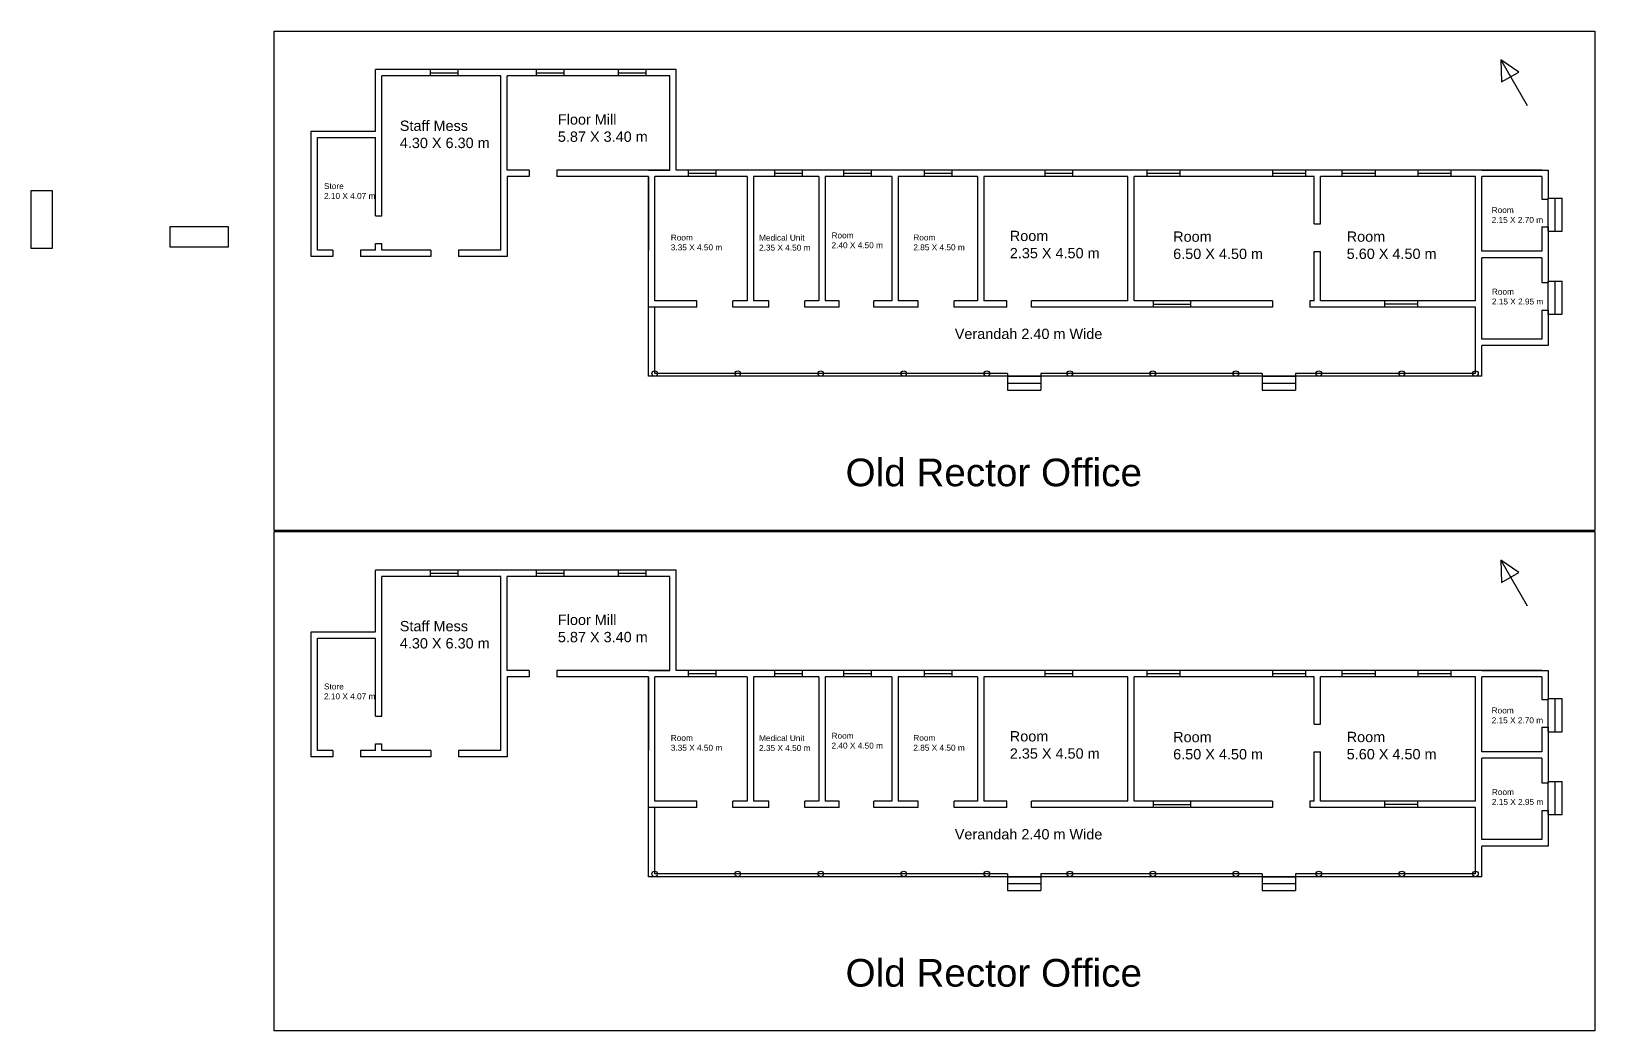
# Model space of a CAD drawing. Header units: inches. Extents: x -102 to 287, y -19 to 57.
# Drawn here: x 36.8 to 93.3, y -17.6 to 18.6 of the extents above; entities that cross this region are included whole.
import ezdxf

# ---------------------------------------------------------------- set-up
doc = ezdxf.new("R2010")
doc.units = ezdxf.units.IN
doc.header["$MEASUREMENT"] = 0
doc.styles.get("Standard").update_dxf_attribs({"font": 'arial.ttf'})

msp = doc.modelspace()

# ---------------------------------------------------------------- texts
at = {"attachment_point": 1}
for s, width, insert, char_height in [('Staff Mess\\P4.30 X 6.30 m', 3.2360634, (50.11249, 15.33085), 0.3733458), ('Floor Mill\\P5.87 X 3.40 m', 3.748864, (55.82433, 15.55788), 0.3733458), ('Store\\P2.10 X 4.07 m', 2.092256, (47.37211, 13.06821), 0.2137145), ('Room\\P2.15 X 2.70 m', 2.092256, (89.57027, 12.20146), 0.2137145), ('Room\\P2.35 X 4.50 m', 3.2285209, (72.15583, 11.3467), 0.3733458), ('Room\\P6.50 X 4.50 m', 4.0193936, (78.05976, 11.32018), 0.3733458), ('Room\\P5.60 X 4.50 m', 4.5964847, (84.33102, 11.32221), 0.3733458), ('Room\\P3.35 X 4.50 m', 2.092256, (59.90489, 11.20839), 0.2137145), ('Medical Unit\\P2.35 X 4.50 m', 2.092256, (63.09538, 11.20055), 0.2137145), ('Room\\P2.40 X 4.50 m', 2.092256, (65.71309, 11.28573), 0.2137145), ('Room\\P2.85 X 4.50 m', 2.092256, (68.66943, 11.21018), 0.2137145), ('Room\\P2.15 X 2.95 m', 2.092256, (89.577, 9.25064), 0.2137145), ('Verandah 2.40 m Wide', 6.8861364, (70.16748, 7.80469), 0.3733458), ('Old Rector Office', 13.9107399, (66.22061, 3.1075), 1), ('Staff Mess\\P4.30 X 6.30 m', 3.2360634, (50.11249, -2.76285), 0.3733458), ('Floor Mill\\P5.87 X 3.40 m', 3.748864, (55.82433, -2.53582), 0.3733458), ('Store\\P2.10 X 4.07 m', 2.092256, (47.37211, -5.02548), 0.2137145), ('Room\\P2.15 X 2.70 m', 2.092256, (89.57027, -5.89223), 0.2137145), ('Room\\P2.35 X 4.50 m', 3.2285209, (72.15583, -6.74699), 0.3733458), ('Room\\P6.50 X 4.50 m', 4.0193936, (78.05976, -6.77351), 0.3733458), ('Room\\P5.60 X 4.50 m', 4.5964847, (84.33102, -6.77148), 0.3733458), ('Room\\P3.35 X 4.50 m', 2.092256, (59.90489, -6.8853), 0.2137145), ('Medical Unit\\P2.35 X 4.50 m', 2.092256, (63.09538, -6.89314), 0.2137145), ('Room\\P2.40 X 4.50 m', 2.092256, (65.71309, -6.80796), 0.2137145), ('Room\\P2.85 X 4.50 m', 2.092256, (68.66943, -6.88351), 0.2137145), ('Room\\P2.15 X 2.95 m', 2.092256, (89.577, -8.84306), 0.2137145), ('Verandah 2.40 m Wide', 6.8861364, (70.16748, -10.289), 0.3733458), ('Old Rector Office', 13.9107399, (66.22061, -14.98619), 1)]:
    msp.add_mtext_dynamic_manual_height_columns(s, width=width, gutter_width=1, heights=[0], dxfattribs=dict(at, insert=insert, char_height=char_height))

# ---------------------------------------------------------------- linework, layer by layer
for p, q in [((89.89531, 17.52879), (90.854, 15.8801)), ((89.89531, 17.52879), (89.92512, 16.7262)), ((90.54963, 17.08385), (89.89531, 17.52879)), ((49.23437, 14.94265), (49.23437, 17.17265)), ((60.09437, 17.17265), (49.23437, 17.17265)), ((51.21305, 17.17265), (51.21305, 16.94265)), ((51.21305, 17.05325), (52.21305, 17.05325)), ((52.21305, 17.17265), (52.21305, 16.94265)), ((55.04408, 17.17265), (55.04408, 16.94265)), ((55.04408, 17.05325), (56.04408, 17.05325)), ((56.04408, 17.17265), (56.04408, 16.94265)), ((58.00187, 17.17265), (58.00187, 16.94265)), ((58.00187, 17.05325), (59.00187, 17.05325)), ((59.00187, 17.17265), (59.00187, 16.94265)), ((60.09437, 13.54265), (60.09437, 17.17265)), ((89.92512, 16.7262), (90.54963, 17.08385)), ((49.46437, 11.88922), (49.46437, 16.94265)), ((53.76437, 16.94265), (49.46437, 16.94265)), ((53.76437, 10.64265), (53.76437, 16.94265)), ((53.99437, 13.54265), (53.99437, 16.94265)), ((59.86437, 16.94265), (53.99437, 16.94265)), ((59.86437, 13.54265), (59.86437, 16.94265)), ((46.90437, 10.41265), (46.90437, 14.94265)), ((46.90437, 14.94265), (49.23437, 14.94265)), ((47.13437, 10.64265), (47.13437, 14.71265)), ((47.13437, 14.71265), (49.23437, 14.71265)), ((49.23437, 11.88922), (49.23437, 14.71265)), ((54.78428, 13.54265), (53.99437, 13.54265)), ((54.78428, 13.31265), (53.99437, 13.31265)), ((53.99437, 13.31265), (53.99437, 10.41265)), ((54.78428, 13.54265), (54.78428, 13.31265)), ((59.09437, 13.54265), (55.78428, 13.54265)), ((55.78428, 13.54265), (55.78428, 13.31265)), ((59.09437, 13.31265), (55.78428, 13.31265)), ((59.86437, 13.54265), (59.09437, 13.54265)), ((59.09437, 13.54265), (59.86437, 13.54265)), ((59.09437, 6.08265), (59.09437, 13.31265)), ((59.09437, 13.31265), (59.09437, 10.64265)), ((62.6631, 13.31265), (59.32437, 13.31265)), ((59.32437, 8.81265), (59.32437, 13.31265)), ((91.38448, 13.54265), (60.09437, 13.54265)), ((60.53653, 13.54265), (60.53653, 13.31265)), ((60.53653, 13.42658), (61.53653, 13.42658)), ((61.53653, 13.54265), (61.53653, 13.31265)), ((62.6631, 13.31265), (62.6631, 8.81265)), ((65.25785, 13.31265), (62.8931, 13.31265)), ((62.8931, 13.31265), (62.8931, 8.81265)), ((63.65082, 13.54265), (63.65082, 13.31265)), ((63.65082, 13.42658), (64.65082, 13.42658)), ((64.65082, 13.54265), (64.65082, 13.31265)), ((65.25785, 13.31265), (65.25785, 8.81265)), ((67.89133, 13.31265), (65.48785, 13.31265)), ((65.48785, 13.31265), (65.48785, 8.81265)), ((66.14225, 13.54265), (66.14225, 13.31265)), ((66.14225, 13.42658), (67.14225, 13.42658)), ((67.14225, 13.54265), (67.14225, 13.31265)), ((67.89133, 13.31265), (67.89133, 8.81265)), ((70.98953, 13.31265), (68.12133, 13.31265)), ((68.12133, 13.31265), (68.12133, 8.81265)), ((69.06189, 13.54265), (69.06189, 13.31265)), ((69.06189, 13.42658), (70.06189, 13.42658)), ((70.06189, 13.54265), (70.06189, 13.31265)), ((70.98953, 13.31265), (70.98953, 8.81265)), ((76.42448, 13.31265), (71.21953, 13.31265)), ((71.21953, 13.31265), (71.21953, 8.81265)), ((73.42189, 13.54265), (73.42189, 13.31265)), ((73.42189, 13.42658), (74.42189, 13.42658)), ((74.42189, 13.54265), (74.42189, 13.31265)), ((76.42448, 8.81265), (76.42448, 13.31265)), ((76.65448, 8.81265), (76.65448, 13.31265)), ((83.15448, 13.31265), (76.65448, 13.31265)), ((77.10448, 13.54265), (77.10448, 13.31265)), ((77.10448, 13.42658), (78.30448, 13.42658)), ((78.30448, 13.54265), (78.30448, 13.31265)), ((81.64437, 13.54265), (81.64437, 13.31265)), ((81.64437, 13.42658), (82.84437, 13.42658)), ((82.84437, 13.54265), (82.84437, 13.31265)), ((83.15448, 11.59708), (83.15448, 13.31265)), ((88.98448, 13.31265), (83.38448, 13.31265)), ((83.38448, 11.59708), (83.38448, 13.31265)), ((84.15826, 13.54265), (84.15826, 13.31265)), ((84.15826, 13.42658), (85.35826, 13.42658)), ((85.35826, 13.54265), (85.35826, 13.31265)), ((86.89643, 13.54265), (86.89643, 13.31265)), ((86.89643, 13.42658), (88.09643, 13.42658)), ((88.09643, 13.54265), (88.09643, 13.31265)), ((88.98448, 8.81265), (88.98448, 13.31265)), ((89.21448, 13.54265), (91.61448, 13.54265)), ((89.21448, 10.60265), (89.21448, 13.31265)), ((91.38448, 13.31265), (89.21448, 13.31265)), ((91.38448, 13.31265), (91.38448, 12.49245)), ((91.61448, 13.54265), (91.61448, 12.49245)), ((36.79342, 12.80608), (37.54342, 12.80608)), ((36.79342, 10.70608), (36.79342, 12.80608)), ((37.54342, 12.80608), (37.54342, 10.70608)), ((91.38448, 12.49245), (91.61448, 12.49245)), ((91.61448, 12.52636), (92.11448, 12.52636)), ((91.61448, 11.32636), (91.61448, 12.52636)), ((91.86448, 11.32636), (91.86448, 12.52636)), ((92.11448, 11.32636), (92.11448, 12.52636)), ((49.23437, 11.88922), (49.46437, 11.88922)), ((41.80999, 10.75106), (41.80999, 11.50106)), ((41.80999, 11.50106), (43.90999, 11.50106)), ((43.90999, 11.50106), (43.90999, 10.75106)), ((83.15448, 11.59708), (83.38448, 11.59708)), ((91.38448, 11.49245), (91.38448, 10.60265)), ((91.38448, 11.49245), (91.61448, 11.49245)), ((91.61448, 11.49245), (91.61448, 9.47537)), ((91.61448, 11.32636), (92.11448, 11.32636)), ((43.90999, 10.75106), (41.80999, 10.75106)), ((49.23437, 10.64265), (49.23437, 10.88922)), ((49.23437, 10.88922), (49.46437, 10.88922)), ((49.46437, 10.64265), (49.46437, 10.88922)), ((37.54342, 10.70608), (36.79342, 10.70608)), ((47.68827, 10.41265), (46.90437, 10.41265)), ((47.68827, 10.64265), (47.13437, 10.64265)), ((47.68827, 10.64265), (47.68827, 10.41265)), ((49.23437, 10.64265), (48.68827, 10.64265)), ((48.68827, 10.64265), (48.68827, 10.41265)), ((51.23555, 10.41265), (48.68827, 10.41265)), ((51.23555, 10.64265), (49.46437, 10.64265)), ((51.23555, 10.64265), (51.23555, 10.41265)), ((53.76437, 10.64265), (52.23555, 10.64265)), ((52.23555, 10.64265), (52.23555, 10.41265)), ((53.99437, 10.41265), (52.23555, 10.41265)), ((53.99437, 10.41265), (53.76437, 10.41265)), ((83.15448, 8.81265), (83.15448, 10.59708)), ((83.15448, 10.59708), (83.38448, 10.59708)), ((83.38448, 8.81265), (83.38448, 10.59708)), ((91.38448, 10.60265), (89.21448, 10.60265)), ((91.38448, 10.37265), (89.21448, 10.37265)), ((89.21448, 7.42265), (89.21448, 10.37265)), ((91.38448, 10.37265), (91.38448, 9.47537)), ((91.38448, 9.47537), (91.61448, 9.47537)), ((91.61448, 9.5287), (92.11448, 9.5287)), ((91.61448, 8.3287), (91.61448, 9.5287)), ((91.86448, 8.3287), (91.86448, 9.5287)), ((92.11448, 8.3287), (92.11448, 9.5287)), ((60.84437, 8.58265), (59.09437, 8.58265)), ((60.84437, 8.81265), (59.32437, 8.81265)), ((59.32437, 6.18265), (59.32437, 8.58265)), ((60.84437, 8.58265), (60.84437, 8.81265)), ((62.14437, 8.58265), (62.14437, 8.81265)), ((62.6631, 8.81265), (62.14437, 8.81265)), ((63.44437, 8.58265), (62.14437, 8.58265)), ((63.44437, 8.81265), (62.8931, 8.81265)), ((63.44437, 8.58265), (63.44437, 8.81265)), ((64.74437, 8.58265), (64.74437, 8.81265)), ((65.25785, 8.81265), (64.74437, 8.81265)), ((65.99437, 8.58265), (64.74437, 8.58265)), ((65.99437, 8.81265), (65.48785, 8.81265)), ((65.99437, 8.58265), (65.99437, 8.81265)), ((67.24437, 8.58265), (67.24437, 8.81265)), ((67.89133, 8.81265), (67.24437, 8.81265)), ((68.84437, 8.58265), (67.24437, 8.58265)), ((68.84437, 8.81265), (68.12133, 8.81265)), ((68.84437, 8.58265), (68.84437, 8.81265)), ((70.14437, 8.58265), (70.14437, 8.81265)), ((70.98953, 8.81265), (70.14437, 8.81265)), ((72.04437, 8.58265), (70.14437, 8.58265)), ((72.04437, 8.81265), (71.21953, 8.81265)), ((72.04437, 8.58265), (72.04437, 8.81265)), ((72.94437, 8.58265), (72.94437, 8.81265)), ((72.94437, 8.58265), (72.94437, 8.81265)), ((76.42448, 8.81265), (72.94437, 8.81265)), ((81.64437, 8.58265), (72.94437, 8.58265)), ((81.64437, 8.81265), (76.65448, 8.81265)), ((77.34437, 8.58265), (77.34437, 8.81265)), ((77.34437, 8.68967), (78.69437, 8.68967)), ((78.69437, 8.58265), (78.69437, 8.81265)), ((81.64437, 8.81265), (81.64437, 8.58265)), ((83.15448, 8.81265), (82.99437, 8.81265)), ((82.99437, 8.81265), (82.99437, 8.58265)), ((88.98448, 8.58265), (82.99437, 8.58265)), ((88.98448, 8.81265), (83.38448, 8.81265)), ((85.69097, 8.81265), (85.69097, 8.58265)), ((85.69097, 8.70094), (86.89097, 8.70094)), ((86.89097, 8.81265), (86.89097, 8.58265)), ((88.98448, 6.18265), (88.98448, 8.58265)), ((91.38448, 8.47537), (91.38448, 7.42265)), ((91.38448, 8.47537), (91.61448, 8.47537)), ((91.61448, 8.47537), (91.61448, 7.19265)), ((91.61448, 8.3287), (92.11448, 8.3287)), ((91.38448, 7.42265), (89.21448, 7.42265)), ((91.61448, 7.19265), (89.21448, 7.19265)), ((89.21448, 6.08265), (89.21448, 7.19265)), ((89.21448, 6.08265), (59.09437, 6.08265)), ((72.075, 6.18265), (59.32437, 6.18265)), ((72.075, 6.18265), (72.075, 5.58265)), ((72.075, 6.08265), (73.275, 6.08265)), ((72.075, 5.83265), (73.275, 5.83265)), ((73.275, 6.18265), (73.275, 5.58265)), ((81.28141, 6.18265), (73.275, 6.18265)), ((81.28141, 6.18265), (81.28141, 5.58265)), ((81.28141, 6.08265), (82.48141, 6.08265)), ((81.28141, 5.83265), (82.48141, 5.83265)), ((88.98448, 6.18265), (82.48141, 6.18265)), ((82.48141, 6.18265), (82.48141, 5.58265)), ((72.075, 5.58265), (73.275, 5.58265)), ((81.28141, 5.58265), (82.48141, 5.58265)), ((89.89531, -0.5649), (90.854, -2.21359)), ((89.89531, -0.5649), (89.92512, -1.3675)), ((90.54963, -1.00984), (89.89531, -0.5649)), ((49.23437, -3.15104), (49.23437, -0.92104)), ((60.09437, -0.92104), (49.23437, -0.92104)), ((51.21305, -0.92104), (51.21305, -1.15104)), ((51.21305, -1.04044), (52.21305, -1.04044)), ((52.21305, -0.92104), (52.21305, -1.15104)), ((55.04408, -0.92104), (55.04408, -1.15104)), ((55.04408, -1.04044), (56.04408, -1.04044)), ((56.04408, -0.92104), (56.04408, -1.15104)), ((58.00187, -0.92104), (58.00187, -1.15104)), ((58.00187, -1.04044), (59.00187, -1.04044)), ((59.00187, -0.92104), (59.00187, -1.15104)), ((60.09437, -4.55104), (60.09437, -0.92104)), ((89.92512, -1.3675), (90.54963, -1.00984)), ((49.46437, -6.20447), (49.46437, -1.15104)), ((53.76437, -1.15104), (49.46437, -1.15104)), ((53.76437, -7.45104), (53.76437, -1.15104)), ((53.99437, -4.55104), (53.99437, -1.15104)), ((59.86437, -1.15104), (53.99437, -1.15104)), ((59.86437, -4.55104), (59.86437, -1.15104)), ((46.90437, -7.68104), (46.90437, -3.15104)), ((46.90437, -3.15104), (49.23437, -3.15104)), ((47.13437, -7.45104), (47.13437, -3.38104)), ((47.13437, -3.38104), (49.23437, -3.38104)), ((49.23437, -6.20447), (49.23437, -3.38104)), ((54.78428, -4.55104), (53.99437, -4.55104)), ((54.78428, -4.78104), (53.99437, -4.78104)), ((53.99437, -4.78104), (53.99437, -7.68104)), ((54.78428, -4.55104), (54.78428, -4.78104)), ((59.09437, -4.55104), (55.78428, -4.55104)), ((55.78428, -4.55104), (55.78428, -4.78104)), ((59.09437, -4.78104), (55.78428, -4.78104)), ((59.86437, -4.55104), (59.09437, -4.55104)), ((59.09437, -4.55104), (59.86437, -4.55104)), ((59.09437, -12.01104), (59.09437, -4.78104)), ((59.09437, -4.78104), (59.09437, -7.45104)), ((62.6631, -4.78104), (59.32437, -4.78104)), ((59.32437, -9.28104), (59.32437, -4.78104)), ((91.38448, -4.55104), (60.09437, -4.55104)), ((60.53653, -4.55104), (60.53653, -4.78104)), ((60.53653, -4.66711), (61.53653, -4.66711)), ((61.53653, -4.55104), (61.53653, -4.78104)), ((62.6631, -4.78104), (62.6631, -9.28104)), ((65.25785, -4.78104), (62.8931, -4.78104)), ((62.8931, -4.78104), (62.8931, -9.28104)), ((63.65082, -4.55104), (63.65082, -4.78104)), ((63.65082, -4.66711), (64.65082, -4.66711)), ((64.65082, -4.55104), (64.65082, -4.78104)), ((65.25785, -4.78104), (65.25785, -9.28104)), ((67.89133, -4.78104), (65.48785, -4.78104)), ((65.48785, -4.78104), (65.48785, -9.28104)), ((66.14225, -4.55104), (66.14225, -4.78104)), ((66.14225, -4.66711), (67.14225, -4.66711)), ((67.14225, -4.55104), (67.14225, -4.78104)), ((67.89133, -4.78104), (67.89133, -9.28104)), ((70.98953, -4.78104), (68.12133, -4.78104)), ((68.12133, -4.78104), (68.12133, -9.28104)), ((69.06189, -4.55104), (69.06189, -4.78104)), ((69.06189, -4.66711), (70.06189, -4.66711)), ((70.06189, -4.55104), (70.06189, -4.78104)), ((70.98953, -4.78104), (70.98953, -9.28104)), ((76.42448, -4.78104), (71.21953, -4.78104)), ((71.21953, -4.78104), (71.21953, -9.28104)), ((73.42189, -4.55104), (73.42189, -4.78104)), ((73.42189, -4.66711), (74.42189, -4.66711)), ((74.42189, -4.55104), (74.42189, -4.78104)), ((76.42448, -9.28104), (76.42448, -4.78104)), ((76.65448, -9.28104), (76.65448, -4.78104)), ((83.15448, -4.78104), (76.65448, -4.78104)), ((77.10448, -4.55104), (77.10448, -4.78104)), ((77.10448, -4.66711), (78.30448, -4.66711)), ((78.30448, -4.55104), (78.30448, -4.78104)), ((81.64437, -4.55104), (81.64437, -4.78104)), ((81.64437, -4.66711), (82.84437, -4.66711)), ((82.84437, -4.55104), (82.84437, -4.78104)), ((83.15448, -6.49661), (83.15448, -4.78104)), ((83.38448, -6.49661), (83.38448, -4.78104)), ((88.98448, -4.78104), (83.38448, -4.78104)), ((84.15826, -4.55104), (84.15826, -4.78104)), ((84.15826, -4.66711), (85.35826, -4.66711)), ((85.35826, -4.55104), (85.35826, -4.78104)), ((86.89643, -4.55104), (86.89643, -4.78104)), ((86.89643, -4.66711), (88.09643, -4.66711)), ((88.09643, -4.55104), (88.09643, -4.78104)), ((88.98448, -9.28104), (88.98448, -4.78104)), ((89.21448, -4.55104), (91.61448, -4.55104)), ((89.21448, -7.49104), (89.21448, -4.78104)), ((91.38448, -4.78104), (89.21448, -4.78104)), ((91.38448, -4.78104), (91.38448, -5.60125)), ((91.61448, -4.55104), (91.61448, -5.60125)), ((91.38448, -5.60125), (91.61448, -5.60125)), ((91.61448, -5.56733), (92.11448, -5.56733)), ((91.61448, -6.76733), (91.61448, -5.56733)), ((91.86448, -6.76733), (91.86448, -5.56733)), ((92.11448, -6.76733), (92.11448, -5.56733)), ((49.23437, -6.20447), (49.46437, -6.20447)), ((83.15448, -6.49661), (83.38448, -6.49661)), ((91.38448, -6.60125), (91.38448, -7.49104)), ((91.38448, -6.60125), (91.61448, -6.60125)), ((91.61448, -6.60125), (91.61448, -8.61832)), ((91.61448, -6.76733), (92.11448, -6.76733)), ((49.23437, -7.45104), (49.23437, -7.20447)), ((49.23437, -7.20447), (49.46437, -7.20447)), ((49.46437, -7.45104), (49.46437, -7.20447)), ((47.68827, -7.68104), (46.90437, -7.68104)), ((47.68827, -7.45104), (47.13437, -7.45104)), ((47.68827, -7.45104), (47.68827, -7.68104)), ((49.23437, -7.45104), (48.68827, -7.45104)), ((48.68827, -7.45104), (48.68827, -7.68104)), ((51.23555, -7.68104), (48.68827, -7.68104)), ((51.23555, -7.45104), (49.46437, -7.45104)), ((51.23555, -7.45104), (51.23555, -7.68104)), ((53.76437, -7.45104), (52.23555, -7.45104)), ((52.23555, -7.45104), (52.23555, -7.68104)), ((53.99437, -7.68104), (52.23555, -7.68104)), ((53.99437, -7.68104), (53.76437, -7.68104)), ((83.15448, -9.28104), (83.15448, -7.49661)), ((83.15448, -7.49661), (83.38448, -7.49661)), ((83.38448, -9.28104), (83.38448, -7.49661)), ((91.38448, -7.49104), (89.21448, -7.49104)), ((91.38448, -7.72104), (89.21448, -7.72104)), ((89.21448, -10.67104), (89.21448, -7.72104)), ((91.38448, -7.72104), (91.38448, -8.61832)), ((91.38448, -8.61832), (91.61448, -8.61832)), ((91.61448, -8.56499), (92.11448, -8.56499)), ((91.61448, -9.76499), (91.61448, -8.56499)), ((91.86448, -9.76499), (91.86448, -8.56499)), ((92.11448, -9.76499), (92.11448, -8.56499)), ((60.84437, -9.51104), (59.09437, -9.51104)), ((60.84437, -9.28104), (59.32437, -9.28104)), ((59.32437, -11.91104), (59.32437, -9.51104)), ((60.84437, -9.51104), (60.84437, -9.28104)), ((62.14437, -9.51104), (62.14437, -9.28104)), ((62.6631, -9.28104), (62.14437, -9.28104)), ((63.44437, -9.51104), (62.14437, -9.51104)), ((63.44437, -9.28104), (62.8931, -9.28104)), ((63.44437, -9.51104), (63.44437, -9.28104)), ((64.74437, -9.51104), (64.74437, -9.28104)), ((65.25785, -9.28104), (64.74437, -9.28104)), ((65.99437, -9.51104), (64.74437, -9.51104)), ((65.99437, -9.28104), (65.48785, -9.28104)), ((65.99437, -9.51104), (65.99437, -9.28104)), ((67.24437, -9.51104), (67.24437, -9.28104)), ((67.89133, -9.28104), (67.24437, -9.28104)), ((68.84437, -9.51104), (67.24437, -9.51104)), ((68.84437, -9.28104), (68.12133, -9.28104)), ((68.84437, -9.51104), (68.84437, -9.28104)), ((70.14437, -9.51104), (70.14437, -9.28104)), ((70.98953, -9.28104), (70.14437, -9.28104)), ((72.04437, -9.51104), (70.14437, -9.51104)), ((72.04437, -9.28104), (71.21953, -9.28104)), ((72.04437, -9.51104), (72.04437, -9.28104)), ((72.94437, -9.51104), (72.94437, -9.28104)), ((72.94437, -9.51104), (72.94437, -9.28104)), ((76.42448, -9.28104), (72.94437, -9.28104)), ((81.64437, -9.51104), (72.94437, -9.51104)), ((81.64437, -9.28104), (76.65448, -9.28104)), ((77.34437, -9.51104), (77.34437, -9.28104)), ((77.34437, -9.40402), (78.69437, -9.40402)), ((78.69437, -9.51104), (78.69437, -9.28104)), ((81.64437, -9.28104), (81.64437, -9.51104)), ((83.15448, -9.28104), (82.99437, -9.28104)), ((82.99437, -9.28104), (82.99437, -9.51104)), ((88.98448, -9.51104), (82.99437, -9.51104)), ((88.98448, -9.28104), (83.38448, -9.28104)), ((85.69097, -9.28104), (85.69097, -9.51104)), ((85.69097, -9.39275), (86.89097, -9.39275)), ((86.89097, -9.28104), (86.89097, -9.51104)), ((88.98448, -11.91104), (88.98448, -9.51104)), ((91.38448, -9.61832), (91.38448, -10.67104)), ((91.38448, -9.61832), (91.61448, -9.61832)), ((91.61448, -9.61832), (91.61448, -10.90104)), ((91.61448, -9.76499), (92.11448, -9.76499)), ((91.38448, -10.67104), (89.21448, -10.67104)), ((91.61448, -10.90104), (89.21448, -10.90104)), ((89.21448, -12.01104), (89.21448, -10.90104)), ((89.21448, -12.01104), (59.09437, -12.01104)), ((72.075, -11.91104), (59.32437, -11.91104)), ((72.075, -11.91104), (72.075, -12.51104)), ((72.075, -12.01104), (73.275, -12.01104)), ((72.075, -12.26104), (73.275, -12.26104)), ((81.28141, -11.91104), (73.275, -11.91104)), ((73.275, -11.91104), (73.275, -12.51104)), ((81.28141, -11.91104), (81.28141, -12.51104)), ((81.28141, -12.01104), (82.48141, -12.01104)), ((81.28141, -12.26104), (82.48141, -12.26104)), ((88.98448, -11.91104), (82.48141, -11.91104)), ((82.48141, -11.91104), (82.48141, -12.51104)), ((72.075, -12.51104), (73.275, -12.51104)), ((81.28141, -12.51104), (82.48141, -12.51104))]:
    msp.add_line(p, q)
for points in [[(45.5711, 18.55997), (93.29419, 18.55997), (93.29419, 0.51291), (45.5711, 0.51291)], [(45.5711, 0.46628), (93.29419, 0.46628), (93.29419, -17.58078), (45.5711, -17.58078)]]:
    msp.add_lwpolyline(points, close=True)
for centre in [(59.32437, 6.18265), (62.32437, 6.18265), (65.32437, 6.18265), (68.32437, 6.18265), (71.32437, 6.18265), (74.32437, 6.18265), (77.32437, 6.18265), (80.32437, 6.18265), (83.32437, 6.18265), (86.32437, 6.18265), (88.98448, 6.18265), (59.32437, -11.91104), (62.32437, -11.91104), (65.32437, -11.91104), (68.32437, -11.91104), (71.32437, -11.91104), (74.32437, -11.91104), (77.32437, -11.91104), (80.32437, -11.91104), (83.32437, -11.91104), (86.32437, -11.91104), (88.98448, -11.91104)]:
    msp.add_circle(centre, 0.1)

msp.set_redraw_order([(e.dxf.handle, doc.entitydb.next_handle()) for e in msp.query("TEXT MTEXT ATTDEF DIMENSION ARC_DIMENSION")])  # texts and dimensions are drawn at this point

doc.saveas('drawing.dxf')
